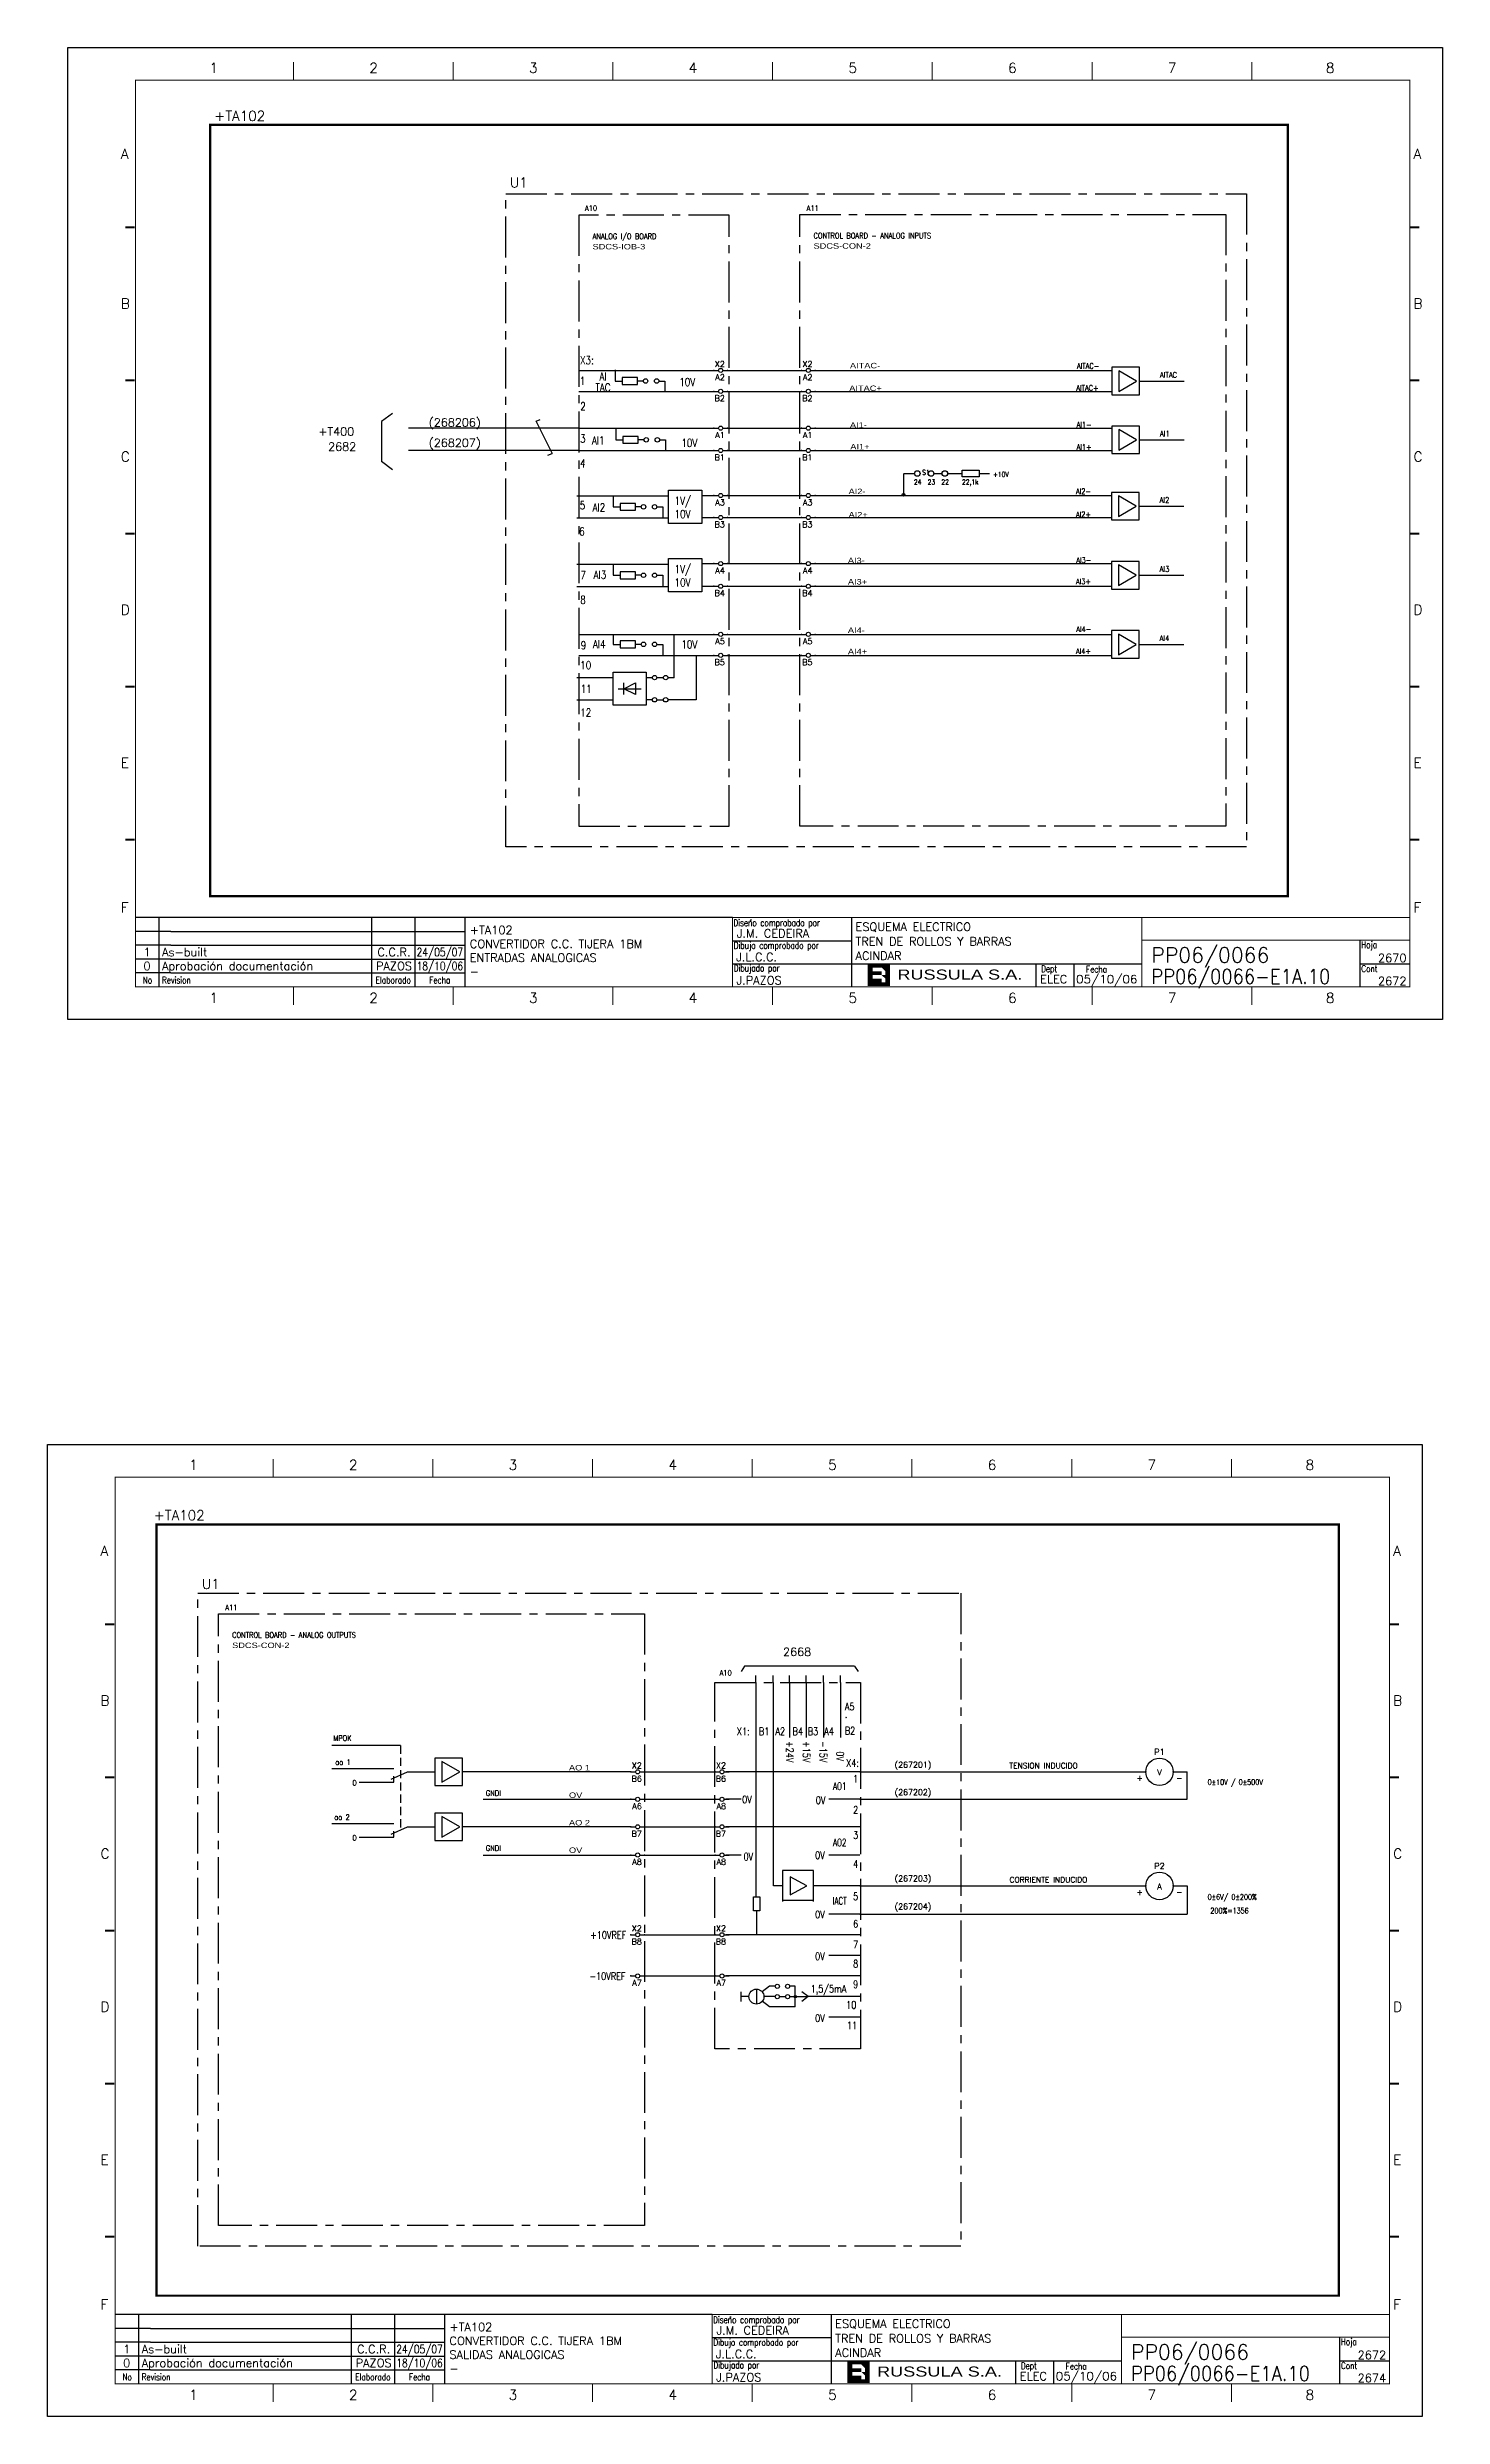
# Model space of a CAD drawing. Extents: x -25 to 1044, y -25744 to 292.
# Drawn here: x 125 to 551, y -11011 to -10287 of the extents above; entities that cross this region are included whole.
import ezdxf
from ezdxf.enums import TextEntityAlignment as Align

# ---------------------------------------------------------------- set-up
doc = ezdxf.new("R2010")
doc.units = 0
doc.header["$LTSCALE"] = 10
doc.header["$MEASUREMENT"] = 0
for name, pattern in [('CENTER', [2, 1.25, -0.25, 0.25, -0.25]), ('DASHDOT', [1, 0.5, -0.25, 0, -0.25]), ('HIDDEN', [0.375, 0.25, -0.125])]:
    doc.linetypes.add(name, pattern=pattern)
doc.layers.get('0').update_dxf_attribs({"linetype": 'CONTINUOUS'})
for name, color, linetype in [('1', 7, 'CONTINUOUS'), ('10', 5, 'CONTINUOUS'), ('2', 7, 'CONTINUOUS'), ('25', 3, 'CONTINUOUS'), ('25KT', 4, 'HIDDEN'), ('25PK', 4, 'CENTER'), ('35', 2, 'CONTINUOUS'), ('8', 1, 'CONTINUOUS'), ('9', 6, 'CONTINUOUS'), ('DIBUJO', 7, 'CONTINUOUS'), ('NODE', 7, 'CONTINUOUS')]:
    doc.layers.add(name, color=color, linetype=linetype)
doc.styles.add('ABBSTYLE', font='ROMANS.SHX', dxfattribs={"width": 0.8})
doc.styles.add('HELV', font='HELVBLD.SHX', dxfattribs={"width": 1.2})
doc.styles.add('HELVETICA', font='HELV.SHX')
doc.styles.add('LABEL', font='SIMPLEX', dxfattribs={"width": 0.8, "height": 4})
doc.styles.add('ROMANS', font='romans')
doc.styles.get("Standard").update_dxf_attribs({"font": 'simplex'})

msp = doc.modelspace()

# ---------------------------------------------------------------- texts
at = {"layer": '2', "color": 6}
for s, height, p in [('+TA102', 3.024, (176.24, -10309.28)), ('U1', 3.024, (266.54, -10329.62)), ('(268206)', 2.5, (241.78, -10402.68)), ('+T400', 2.5, (208.04, -10405.42)), ('(268207)', 2.5, (241.78, -10408.88)), ('+TA102', 3.024, (157.75, -10736.76)), ('U1', 3.024, (172.45, -10757.76)), ('(267201)', 1.764, (384.08, -10812.34)), ('(267202)', 1.764, (384.08, -10820.73)), ('(267203)', 1.764, (384.08, -10847.09)), ('(267204)', 1.764, (384.08, -10855.65))]:
    msp.add_text(s, height=height, dxfattribs=at).set_placement(p)
at = {"layer": '2', "color": 1}
msp.add_text('2682', height=2.5, dxfattribs=at).set_placement((211, -10410.06))
at = {"layer": '2', "color": 7, "style": 'ROMANS'}
for s, height, p in [('2668', 2.52, (349.95, -10778.23)), ('TENSION INDUCIDO', 1.68, (419.11, -10812.57)), ('CORRIENTE INDUCIDO', 1.68, (419.17, -10847.43))]:
    msp.add_text(s, height=height, dxfattribs=at).set_placement(p)
at = {"layer": '2', "color": 7, "style": 'ROMANS', "width": 0.7}
for s, p in [('0%%P10V / 0%%P500V', (479.68, -10817.61)), ('0%%P6V/ 0%%P200%', (479.68, -10852.68)), ('200%=1356', (480.52, -10856.88))]:
    msp.add_text(s, height=1.68, dxfattribs=at).set_placement(p)
at = {"layer": '25'}
for s, height, style, width, p in [('A10', 1.68, 'ABBSTYLE', 0.8, (289.47, -10336.79)), ('A11', 1.68, 'ABBSTYLE', 0.8, (357.19, -10336.79)), ('ANALOG I/O BOARD', 1.68, 'ABBSTYLE', 0.8, (291.78, -10345.4)), ('SDCS-IOB-3', 1.68, 'HELV', 1.2, (291.78, -10348.55)), ('SDCS-CON-2', 1.68, 'HELV', 1.2, (359.29, -10348.34)), ('CONTROL BOARD - ANALOG INPUTS', 1.68, 'ABBSTYLE', 0.8, (359.29, -10345.19)), ('AITAC-', 1.68, 'HELV', 1.2, (370.42, -10384.89)), ('AITAC-', 1.68, 'ABBSTYLE', 0.8, (439.72, -10384.99)), ('1', 2.44, 'ROMANS', 0.8, (287.87, -10389.93)), ('10V', 2.439, 'ROMANS', 0.8, (318.3, -10390.3)), ('AITAC+', 1.68, 'HELV', 1.2, (370.21, -10391.81)), ('AITAC+', 1.68, 'ABBSTYLE', 0.8, (439.51, -10391.71)), ('AITAC', 1.68, 'ABBSTYLE', 0.8, (465.13, -10387.72)), ('2', 2.44, 'ROMANS', 0.8, (288.03, -10397.7)), ('3', 2.44, 'ROMANS', 0.8, (287.98, -10407.57)), ('10V', 2.439, 'ROMANS', 0.8, (318.93, -10408.89)), ('AI1-', 1.68, 'HELV', 1.2, (370.42, -10403.05)), ('AI1-', 1.68, 'ABBSTYLE', 0.8, (439.62, -10402.94)), ('AI1', 1.68, 'ABBSTYLE', 0.8, (465.13, -10405.67)), ('AI1+', 1.68, 'HELV', 1.2, (370.53, -10409.66)), ('AI1+', 1.68, 'ABBSTYLE', 0.8, (439.62, -10409.77)), ('AI2-', 1.68, 'HELV', 1.2, (370, -10423.31)), ('24', 1.512, 'ABBSTYLE', 0.8, (389.95, -10420.37)), ('S1', 1.512, 'ABBSTYLE', 0.8, (392.47, -10417.43)), ('23', 1.512, 'ABBSTYLE', 0.8, (394.15, -10420.37)), ('22', 1.512, 'ABBSTYLE', 0.8, (398.35, -10420.37)), ('22,1k', 1.512, 'ABBSTYLE', 0.8, (404.65, -10420.37)), ('+10V', 1.512, 'ABBSTYLE', 0.8, (414.1, -10418.06)), ('AI2-', 1.68, 'ABBSTYLE', 0.8, (439.41, -10423.31)), ('5', 2.44, 'ROMANS', 0.8, (287.87, -10427.94)), ('1V/', 2.439, 'ROMANS', 0.8, (316.85, -10426.53)), ('10V', 2.439, 'ROMANS', 0.8, (316.85, -10430.63)), ('AI2+', 1.68, 'HELV', 1.2, (370, -10430.45)), ('AI2+', 1.68, 'ABBSTYLE', 0.8, (439.41, -10430.35)), ('AI2', 1.68, 'ABBSTYLE', 0.8, (465.03, -10425.94)), ('6', 2.44, 'ROMANS', 0.8, (287.72, -10435.92)), ('AI3-', 1.68, 'HELV', 1.2, (369.79, -10444.42)), ('AI3-', 1.68, 'ABBSTYLE', 0.8, (439.51, -10444.31)), ('1V/', 2.439, 'ROMANS', 0.8, (316.85, -10447.42)), ('10V', 2.439, 'ROMANS', 0.8, (316.85, -10451.52)), ('AI3+', 1.68, 'HELV', 1.2, (369.79, -10450.93)), ('AI3+', 1.68, 'ABBSTYLE', 0.8, (439.41, -10450.82)), ('AI3', 1.68, 'ABBSTYLE', 0.8, (465.03, -10447.04)), ('8', 2.44, 'ROMANS', 0.8, (288.04, -10456.82)), ('AI4-', 1.68, 'HELV', 1.2, (369.79, -10465.73)), ('AI4-', 1.68, 'ABBSTYLE', 0.8, (439.51, -10465.42)), ('9', 2.44, 'ROMANS', 0.8, (288.19, -10470.68)), ('10V', 2.439, 'ROMANS', 0.8, (318.93, -10470.42)), ('AI4+', 1.68, 'HELV', 1.2, (369.79, -10472.24)), ('AI4+', 1.68, 'ABBSTYLE', 0.8, (439.41, -10472.14)), ('AI4', 1.68, 'ABBSTYLE', 0.8, (465.03, -10468.15)), ('10', 2.439, 'ROMANS', 0.8, (288.04, -10476.77)), ('11', 2.439, 'ROMANS', 0.8, (288.2, -10484.01)), ('12', 2.439, 'ROMANS', 0.8, (288.04, -10491.26)), ('A11', 1.68, 'ABBSTYLE', 0.8, (179.59, -10764.27)), ('SDCS-CON-2', 1.68, 'HELV', 1.2, (181.69, -10775.82)), ('CONTROL BOARD - ANALOG OUTPUTS', 1.68, 'ABBSTYLE', 0.8, (181.69, -10772.67)), ('A10', 1.68, 'ABBSTYLE', 0.8, (330.58, -10784.22)), ('A5', 2.268, 'ROMANS', 0.8, (368.85, -10794.83)), ('.', 2.27, 'ROMANS', 0.8, (368.85, -10797.14)), ('MPOK', 1.68, 'ABBSTYLE', 0.8, (212.56, -10804.17)), ('X1:', 2.268, 'ROMANS', 0.8, (335.88, -10802.39)), ('B1', 2.268, 'ROMANS', 0.8, (342.6, -10802.39)), ('A2', 2.268, 'ROMANS', 0.8, (347.64, -10802.39)), ('B4', 2.268, 'ROMANS', 0.8, (352.89, -10802.39)), ('B3', 2.268, 'ROMANS', 0.8, (357.51, -10802.39)), ('A4', 2.268, 'ROMANS', 0.8, (362.55, -10802.39)), ('B2', 2.268, 'ROMANS', 0.8, (368.85, -10802.18)), ('ao 1', 1.68, 'ABBSTYLE', 0.8, (213.19, -10811.52)), ('AO 1', 1.68, 'HELV', 1.2, (284.59, -10813.2)), ('X4:', 2.268, 'ROMANS', 0.8, (369.27, -10812.05)), ('0', 1.68, 'ABBSTYLE', 0.8, (218.44, -10817.82)), ('GNDI', 1.68, 'ABBSTYLE', 0.8, (259.18, -10820.97)), ('OV', 1.68, 'HELV', 1.2, (284.59, -10821.6)), ('1', 2.27, 'ROMANS', 0.8, (371.37, -10816.88)), ('ao 2', 1.68, 'ABBSTYLE', 0.8, (212.89, -10828.32)), ('2', 2.27, 'ROMANS', 0.8, (371.37, -10826.33)), ('0', 1.68, 'ABBSTYLE', 0.8, (218.44, -10834.62)), ('AO 2', 1.68, 'HELV', 1.2, (284.59, -10830)), ('3', 2.27, 'ROMANS', 0.8, (371.37, -10834.1)), ('GNDI', 1.68, 'ABBSTYLE', 0.8, (259.18, -10837.77)), ('OV', 1.68, 'HELV', 1.2, (284.59, -10838.4)), ('4', 2.27, 'ROMANS', 0.8, (371.37, -10842.92)), ('5', 2.27, 'ROMANS', 0.8, (371.37, -10852.79)), ('6', 2.27, 'ROMANS', 0.8, (371.37, -10861.19)), ('7', 2.27, 'ROMANS', 0.8, (371.37, -10867.49)), ('8', 2.27, 'ROMANS', 0.8, (371.37, -10873.37)), ('9', 2.27, 'ROMANS', 0.8, (371.37, -10879.67)), ('1,5/5mA', 2.268, 'ROMANS', 0.8, (358.42, -10881.04)), ('10', 2.268, 'ROMANS', 0.8, (369.27, -10885.97)), ('11', 2.268, 'ROMANS', 0.8, (369.48, -10892.27))]:
    msp.add_text(s, height=height, dxfattribs=dict(at, style=style, width=width)).set_placement(p)
at = {"layer": '25', "style": 'ROMANS', "width": 0.8}
msp.add_text('X3:', height=2.439, dxfattribs=at).set_placement((292.16, -10383.63), align=Align.RIGHT)
at = {"layer": '25', "style": 'ROMANS'}
for s, height, width, p in [('TAC', 2.439, 0.8, (294.98, -10391.96)), ('AI', 2.439, 0.8, (294.98, -10388.57)), ('AI1', 2.439, 0.8, (293.51, -10408.11)), ('AI2', 2.439, 0.8, (293.73, -10428.58)), ('AI3', 2.439, 0.8, (294.04, -10449.16)), ('AI4', 2.439, 0.8, (293.84, -10470.37)), ('AO1', 2.268, 0.7, (367.29, -10819.12)), ('0V', 2.268, 0.8, (338.98, -10823.24)), ('0V', 2.268, 0.8, (361.45, -10823.45)), ('AO2', 2.268, 0.7, (367.29, -10836.34)), ('0V', 2.268, 0.8, (339.4, -10840.67)), ('0V', 2.268, 0.8, (361.24, -10840.25)), ('0V', 2.268, 0.8, (361.24, -10858.31)), ('IACT', 2.268, 0.7, (367.29, -10854.19)), ('+10VREF', 2.268, 0.8, (296.56, -10864.61)), ('0V', 2.268, 0.8, (361.24, -10871.12)), ('-10VREF', 2.268, 0.8, (296.35, -10877.21)), ('0V', 2.268, 0.8, (361.24, -10890.02))]:
    msp.add_text(s, height=height, dxfattribs=dict(at, width=width)).set_placement(p, align=Align.CENTER)
at = {"layer": '25', "style": 'ROMANS', "width": 0.8}
for s, height, rotation, p in [('4', 2.44, 356.93351, (287.89, -10415.08)), ('7', 2.44, 356.82017, (288.01, -10449.22)), ('+24V', 2.268, 270, (350.92, -10804.21)), ('+15V', 2.268, 270, (356.04, -10804.21)), ('-15V', 2.268, 270, (361.15, -10804.21)), ('0V', 2.268, 270, (366.27, -10807.36))]:
    msp.add_text(s, height=height, rotation=rotation, dxfattribs=at).set_placement(p)

# ---------------------------------------------------------------- blocks, each defined once
blk = doc.blocks.new('NOD', base_point=(237.5, 170))
at = {"layer": 'NODE'}
blk.add_point((237.5, 170), dxfattribs=at)
blk = doc.blocks.new('$$PLR12C')
for p, q in [((-2.5, 0), (-0.75, 0)), ((0.75, 0), (2.5, 0))]:
    blk.add_line(p, q)
at = {"layer": '2'}
blk.add_circle((0, 0), 0.75, dxfattribs=at)
for p in [(-2.5, 0), (2.5, 0)]:
    blk.add_blockref('NOD', p, dxfattribs=at)
at = {"layer": '8'}
blk.add_attdef('*A', text='', height=2.15, dxfattribs=at).set_placement((1.5, -3.575), align=Align.RIGHT)
at = {"layer": '9'}
blk.add_attdef('ID', text='', height=2.15, dxfattribs=at).set_placement((1.5, 1.25), align=Align.RIGHT)
blk = doc.blocks.new('AMP')
at = {"layer": '35'}
for p, q in [((0, 5), (0, -5)), ((10, 5), (0, 5)), ((10, -5), (10, 5)), ((0, -5), (10, -5))]:
    blk.add_line(p, q, dxfattribs=at)
blk.add_lwpolyline([(7.5, -3.75), (7.5, 3.75), (1, 0)], close=True, dxfattribs=at)
blk = doc.blocks.new('newcajec')
at = {"layer": '1'}
for p, q in [((10.6, 16.64), (0, 16.64)), ((179.4, 20.85), (0.13, 20.85)), ((7, 20.85), (7, 0)), ((10.6, 16.64), (99, 16.64)), ((71, 20.85), (71, 0)), ((84, 20.85), (84, 0.09)), ((99, 20.85), (99, 0)), ((184.64, 20.18), (184.81, 20.01)), ((184.81, 20.01), (185.18, 20.25)), ((215.2, 20.8), (215.2, 0)), ((10.6, 12.48), (0, 12.48)), ((10.6, 8.32), (0, 8.32)), ((10.6, 12.48), (99, 12.48)), ((10.6, 8.32), (99, 8.32)), ((179.4, 13.87), (215.2, 13.87)), ((368, 14.06), (368, 0)), ((10.6, 4.16), (0, 4.16)), ((10.6, 4.16), (99, 4.16)), ((179.4, 6.93), (267.63, 6.93)), ((267.63, 6.93), (302.5, 6.93)), ((270.63, 6.91), (270.63, 0)), ((282.07, 6.93), (282.07, 0)), ((368, 6.93), (383, 6.93))]:
    blk.add_line(p, q, dxfattribs=at)
for points in [[(47.5, 272.5, 0.3, 0.3, 0), (47.5, 277.91, 0.3, 0.3, 0)], [(95.5, 272.5, 0.3, 0.3, 0), (95.5, 277.91, 0.3, 0.3, 0)], [(143.5, 272.5, 0.3, 0.3, 0), (143.5, 277.91, 0.3, 0.3, 0)], [(191.5, 272.5, 0.3, 0.3, 0), (191.5, 277.91, 0.3, 0.3, 0)], [(239.5, 272.5, 0.3, 0.3, 0), (239.5, 277.91, 0.3, 0.3, 0)], [(287.5, 272.5, 0.3, 0.3, 0), (287.5, 277.91, 0.3, 0.3, 0)], [(335.5, 272.5, 0.3, 0.3, 0), (335.5, 277.91, 0.3, 0.3, 0)], [(-2.99, 228.23, 0.6, 0.6, 0), (-0.18, 228.23, 0.6, 0.6, 0)], [(383.01, 228.23, 0.6, 0.6, 0), (385.82, 228.23, 0.6, 0.6, 0)], [(-2.99, 182.23, 0.6, 0.6, 0), (-0.18, 182.23, 0.6, 0.6, 0)], [(383.01, 182.23, 0.6, 0.6, 0), (385.82, 182.23, 0.6, 0.6, 0)], [(-2.99, 136.23, 0.6, 0.6, 0), (-0.18, 136.23, 0.6, 0.6, 0)], [(383.01, 136.23, 0.6, 0.6, 0), (385.82, 136.23, 0.6, 0.6, 0)], [(-2.99, 90.23, 0.6, 0.6, 0), (-0.18, 90.23, 0.6, 0.6, 0)], [(383.01, 90.23, 0.6, 0.6, 0), (385.82, 90.23, 0.6, 0.6, 0)], [(-2.99, 44.23, 0.6, 0.6, 0), (-0.18, 44.23, 0.6, 0.6, 0)], [(383.01, 44.23, 0.6, 0.6, 0), (385.82, 44.23, 0.6, 0.6, 0)], [(383, 20.8, 0.3, 0.3, 0), (179.4, 20.8, 0.3, 0.3, 0), (179.4, 0, 0.3, 0.3, 0)], [(302.5, 20.8, 0.3, 0.3, 0), (302.5, 0, 0.3, 0.3, 0)], [(302.5, 14, 0.3, 0.3, 0), (383, 14, 0.3, 0.3, 0)], [(47.5, -5.5, 0.3, 0.3, 0), (47.5, -0.09, 0.3, 0.3, 0)], [(95.5, -5.5, 0.3, 0.3, 0), (95.5, -0.09, 0.3, 0.3, 0)], [(143.5, -5.5, 0.3, 0.3, 0), (143.5, -0.09, 0.3, 0.3, 0)], [(191.5, -5.5, 0.3, 0.3, 0), (191.5, -0.09, 0.3, 0.3, 0)], [(239.5, -5.5, 0.3, 0.3, 0), (239.5, -0.09, 0.3, 0.3, 0)], [(287.5, -5.5, 0.3, 0.3, 0), (287.5, -0.09, 0.3, 0.3, 0)], [(335.5, -5.5, 0.3, 0.3, 0), (335.5, -0.09, 0.3, 0.3, 0)]]:
    blk.add_lwpolyline(points, format="xyseb", dxfattribs=at)
at = {"layer": '1', "const_width": 0.3}
blk.add_lwpolyline([(0, 0), (0, 272.5), (383, 272.5), (383, 0)], close=True, dxfattribs=at)
at = {"layer": '2', "color": 14}
for p, q in [((221.42, 4.69), (221.42, 5.81)), ((221.42, 2.47), (221.42, 3.58))]:
    blk.add_line(p, q, dxfattribs=at)
for points in [[(220.05, 5.81), (220.05, 6.92), (226.74, 5.81), (226.74, 6.92)], [(221.42, 2.47), (220.05, 2.47), (221.42, 5.81), (220.05, 5.81)], [(224.25, 0.24), (224.25, 2.47), (220.05, 0.24), (220.05, 2.47)], [(221.42, 4.69), (224.25, 4.69), (221.42, 3.58), (224.25, 3.58)], [(224.25, 5.81), (225.37, 5.81), (225.37, 4.69)], [(224.25, 3.58), (225.37, 3.58), (225.37, 2.47)], [(226.74, 1.35), (226.74, 0.24), (224.25, 1.35), (224.25, 0.24)], [(225.37, 5.81), (226.74, 5.81), (225.37, 1.35), (226.74, 1.35)]]:
    blk.add_solid(points, dxfattribs=at)
at = {"layer": '1', "style": 'ROMANS'}
for s, p in [('1', (22.29, 274.68)), ('2', (70.29, 274.68)), ('3', (118.29, 274.68)), ('4', (166.29, 274.68)), ('5', (214.29, 274.68)), ('6', (262.29, 274.68)), ('7', (310.29, 274.68)), ('8', (357.79, 274.68)), ('A', (-4.37, 248.84)), ('A', (384.13, 248.84)), ('B', (-4.37, 203.84)), ('B', (384.13, 203.84)), ('C', (-4.37, 157.84)), ('C', (384.13, 157.84)), ('D', (-4.37, 111.84)), ('D', (384.13, 111.84)), ('E', (-4.37, 65.84)), ('E', (384.13, 65.84)), ('F', (-4.37, 22.34)), ('F', (384.13, 22.34)), ('1', (22.29, -4.82)), ('2', (70.29, -4.82)), ('3', (118.29, -4.82)), ('4', (166.29, -4.82)), ('5', (214.29, -4.82)), ('6', (262.29, -4.82)), ('7', (310.29, -4.82)), ('8', (357.79, -4.82))]:
    blk.add_text(s, height=3, dxfattribs=at).set_placement(p)
at = {"layer": '1', "style": 'LABEL', "width": 0.8}
for s, p in [('Diseno comprobado por', (179.73, 18.27)), ('Dibujo comprobado por', (179.81, 11.47)), ('Hoja', (368.38, 11.66)), ('No', (2.23, 1.05)), ('Revision', (8, 1.05)), ('Dibujado por', (179.83, 4.64)), ('Fecha', (285.71, 4.3)), ('Cont', (368.43, 4.46))]:
    blk.add_text(s, height=2, dxfattribs=at).set_placement(p)
for s, p in [('Elaborado', (77.5, 1.05)), ('Fecha', (91.5, 1.05)), ('Dept', (274.61, 4.44))]:
    blk.add_text(s, height=2, dxfattribs=at).set_placement(p, align=Align.CENTER)
at = {"layer": '10', "style": 'ROMANS'}
for tag, p in [('REV41', (3.5, 18.74)), ('REV31', (3.5, 14.58)), ('REV43', (77.7, 18.74)), ('REV33', (77.7, 14.58)), ('REV21', (3.5, 10.42)), ('REV11', (3.5, 6.27)), ('REV23', (77.7, 10.42)), ('REV13', (77.7, 6.27))]:
    blk.add_attdef(tag, text='', height=2.5, dxfattribs=at).set_placement(p, align=Align.MIDDLE)
for tag, p, height in [('REV42', (8, 17.49), 2.5), ('REV32', (8, 13.33), 2.5), ('SHEETNAME1', (100.5, 15.83), 2.5), ('DESIGNCHECK', (180.74, 14.83), 2.5), ('OBJECT', (216.43, 12.4), 2.5), ('DOCUMENTTYPE', (216.43, 16.8), 2.5), ('NOTA', (305.32, 15.8), 3), ('REV22', (8, 9.17), 2.5), ('REV12', (8, 5.01), 2.5), ('SHEETNAME2', (100.5, 11.67), 2.5), ('SHEETNAME3', (100.5, 7.51), 2.5), ('DRAWINGCHECK', (180.53, 7.71), 2.5), ('CUSTOMER', (216.43, 8.08), 2.5), ('ORDER', (305.32, 7.3), 4.5), ('SHEETNAME4', (100.5, 3.35), 2.5), ('USER', (180.63, 0.71), 2.5), ('DEPARTMENT', (271.93, 1.05), 2.5), ('DOCUMENT_ID', (305.32, 0.93), 4.4)]:
    blk.add_attdef(tag, p, '', height=height, dxfattribs=at)
for tag, width, p, p2 in [('REV44', 1.221199, (84.53, 17.49), (98.48, 17.49)), ('REV34', 1.221199, (84.53, 13.33), (98.48, 13.33)), ('REV24', 1.221199, (84.53, 9.17), (98.48, 9.17)), ('REV14', 1.221199, (84.53, 5.01), (98.48, 5.01)), ('CREATED2', 7.039915, (282.71, 1.05), (301.14, 1.05))]:
    blk.add_attdef(tag, text='', height=2.5, dxfattribs=dict(at, width=width)).set_placement(p, p2, align=Align.FIT)
for tag, p in [('SHEET', (382, 7.43)), ('NEXTSHEET', (382, 0.5))]:
    blk.add_attdef(tag, text='', height=2.5, dxfattribs=at).set_placement(p, align=Align.RIGHT)
at = {"layer": 'DIBUJO', "color": 14, "style": 'HELVETICA', "width": 1.3}
blk.add_text('RUSSULA S.A.', height=3, dxfattribs=at).set_placement((229, 2.19))
blk = doc.blocks.new('$080101')
at = {"layer": '2'}
blk.add_circle((5, 0), 5, dxfattribs=at)
for p in [(0, 0), (10, 0)]:
    blk.add_blockref('NOD', p, dxfattribs=at)
at = {"layer": '8'}
blk.add_attdef('1A', text='', height=2.15, dxfattribs=at).set_placement((-1, -3.325), align=Align.RIGHT)
blk.add_attdef('2A', (11, -3.325), '', height=2.15, dxfattribs=at)
at = {"layer": '9'}
for tag, p in [('FUNK', (5, -1.25)), ('ID', (5, 6.175))]:
    blk.add_attdef(tag, text='', height=2.15, dxfattribs=at).set_placement(p, align=Align.CENTER)

# ---------------------------------------------------------------- linework, layer by layer
for p, q in [((230.72, -10398.63), (227.33, -10401.15)), ((227.33, -10401.15), (227.33, -10413.38)), ((287.58, -10403.15), (235.6, -10403.15)), ((274.61, -10400.98), (275.76, -10400.51)), ((279.56, -10410.95), (274.61, -10400.98)), ((230.72, -10415.9), (227.33, -10413.38)), ((287.58, -10409.98), (235.6, -10409.98)), ((279.37, -10410.99), (278.04, -10411.49))]:
    msp.add_line(p, q)
at = {"layer": '2', "color": 4, "linetype": 'CENTER'}
for p, q in [((287.58, -10338.05), (287.58, -10524.74)), ((333.57, -10338.05), (287.58, -10338.05)), ((333.57, -10524.74), (333.57, -10338.05)), ((287.58, -10524.74), (333.57, -10524.74)), ((329.11, -10786.32), (373.63, -10786.32)), ((329.11, -10898.25), (329.11, -10786.32)), ((373.63, -10786.32), (373.63, -10898.25)), ((373.63, -10898.25), (329.11, -10898.25))]:
    msp.add_line(p, q, dxfattribs=at)
at = {"layer": '2', "color": 3}
for p, q in [((287.58, -10385.51), (329.89, -10385.51)), ((287.58, -10391.92), (329.26, -10391.92)), ((287.58, -10403.15), (329.58, -10403.15)), ((287.58, -10409.98), (329.47, -10409.98)), ((325.17, -10423.73), (329.37, -10423.73)), ((325.17, -10430.45), (329.89, -10430.45)), ((325.17, -10444.52), (329.05, -10444.52)), ((325.17, -10451.45), (329.89, -10451.45)), ((287.58, -10466.15), (329.37, -10466.15)), ((287.58, -10472.56), (329.79, -10472.56)), ((298.08, -10466.15), (298.08, -10469.2)), ((316.66, -10466.15), (316.66, -10479.38)), ((341.71, -10786.32), (341.71, -10784.22)), ((341.71, -10786.32), (341.71, -10851.84)), ((346.96, -10786.32), (346.96, -10784.22)), ((346.96, -10786.32), (346.96, -10848.48)), ((352, -10786.32), (352, -10784.22)), ((352, -10786.32), (352, -10803.12)), ((357.04, -10786.32), (357.04, -10784.22)), ((357.04, -10786.32), (357.04, -10803.12)), ((362.29, -10786.32), (362.29, -10784.22)), ((362.29, -10786.32), (362.29, -10803.12)), ((367.54, -10786.32), (367.54, -10784.22)), ((367.54, -10786.32), (367.54, -10803.12))]:
    msp.add_line(p, q, dxfattribs=at)
at = {"layer": '2', "color": 7}
for p, q in [((333.04, -10385.51), (355.62, -10385.51)), ((358.98, -10385.51), (450.43, -10385.51)), ((333.04, -10391.92), (355.62, -10391.92)), ((359.71, -10391.92), (450.43, -10391.92)), ((333.04, -10403.15), (355.62, -10403.15)), ((359.29, -10403.15), (450.43, -10403.15)), ((333.04, -10409.98), (355.62, -10409.98)), ((358.98, -10409.98), (450.54, -10409.98)), ((333.04, -10423.73), (355.62, -10423.73)), ((359.08, -10423.73), (450.33, -10423.73)), ((333.04, -10430.45), (355.62, -10430.45)), ((359.4, -10430.45), (450.33, -10430.45)), ((333.04, -10444.52), (355.62, -10444.52)), ((358.66, -10444.52), (450.33, -10444.52)), ((333.04, -10451.45), (355.62, -10451.45)), ((358.45, -10451.45), (450.33, -10451.45)), ((333.04, -10466.15), (355.62, -10466.15)), ((333.04, -10472.56), (355.62, -10472.56)), ((358.66, -10466.15), (450.33, -10466.15)), ((359.4, -10472.56), (450.33, -10472.56)), ((306.64, -10813.62), (329.21, -10813.62)), ((373.42, -10813.62), (460.78, -10813.62)), ((469.18, -10813.62), (473.38, -10813.62)), ((473.38, -10822.02), (473.38, -10813.62)), ((306.64, -10822.02), (329.21, -10822.02)), ((373.42, -10822.02), (473.38, -10822.02)), ((306.64, -10830.42), (329.21, -10830.42)), ((306.64, -10839.03), (329.21, -10839.03)), ((373.42, -10848.48), (416.65, -10848.48)), ((416.65, -10848.48), (460.78, -10848.48)), ((469.18, -10848.48), (473.38, -10848.48)), ((473.38, -10848.48), (473.38, -10857.09)), ((306.64, -10863.39), (329.21, -10863.39)), ((373.42, -10857.09), (473.38, -10857.09)), ((306.64, -10875.99), (329.21, -10875.99))]:
    msp.add_line(p, q, dxfattribs=at)
at = {"layer": '2', "color": 3, "linetype": 'DASHDOT'}
for points in [[(174.98, -10310.54, 0.706, 0.706, 0), (504.19, -10310.54, 0.706, 0.706, 0), (504.19, -10546.16, 0.706, 0.706, 0), (174.98, -10546.16, 0.706, 0.706, 0), (174.98, -10310.54, 0.706, 0.706, 0)], [(158.59, -10738.02, 0.706, 0.706, 0), (519.79, -10738.02, 0.706, 0.706, 0), (519.79, -10973.64, 0.706, 0.706, 0), (158.59, -10973.64, 0.706, 0.706, 0), (158.59, -10738.02, 0.706, 0.706, 0)]]:
    msp.add_lwpolyline(points, format="xyseb", dxfattribs=at)
at = {"layer": '25'}
for p, q in [((298.67, -10385.37), (298.67, -10388.76)), ((298.67, -10388.76), (300.79, -10388.76)), ((305.51, -10387.7), (300.85, -10387.7)), ((300.85, -10387.7), (300.85, -10389.81)), ((300.85, -10389.81), (305.51, -10389.81)), ((305.51, -10389.81), (305.51, -10387.7)), ((307.31, -10388.76), (305.51, -10388.76)), ((312.05, -10388.76), (313.91, -10388.76)), ((313.91, -10388.76), (313.91, -10392.14)), ((298.88, -10403.33), (298.88, -10406.71)), ((298.88, -10406.71), (301, -10406.71)), ((305.72, -10405.66), (301.06, -10405.66)), ((301.06, -10405.66), (301.06, -10407.77)), ((305.72, -10407.77), (305.72, -10405.66)), ((307.52, -10406.71), (305.72, -10406.71)), ((312.26, -10406.71), (314.12, -10406.71)), ((314.12, -10406.71), (314.12, -10410.1)), ((301.06, -10407.77), (305.72, -10407.77)), ((287.03, -10423.8), (314.98, -10423.8)), ((298.04, -10423.8), (298.04, -10427.19)), ((298.04, -10427.19), (300.16, -10427.19)), ((304.88, -10426.13), (300.22, -10426.13)), ((300.22, -10426.13), (300.22, -10428.25)), ((300.22, -10428.25), (304.88, -10428.25)), ((304.88, -10428.25), (304.88, -10426.13)), ((306.68, -10427.19), (304.88, -10427.19)), ((311.42, -10427.19), (313.28, -10427.19)), ((313.28, -10427.19), (313.28, -10430.58)), ((314.98, -10422.11), (325.14, -10422.11)), ((314.98, -10432.27), (314.98, -10422.11)), ((325.14, -10422.11), (325.14, -10432.27)), ((287.03, -10430.58), (314.98, -10430.58)), ((325.14, -10432.27), (314.98, -10432.27)), ((314.98, -10443.01), (325.14, -10443.01)), ((314.98, -10453.17), (314.98, -10443.01)), ((325.14, -10443.01), (325.14, -10453.17)), ((287.03, -10444.7), (314.98, -10444.7)), ((298.04, -10444.7), (298.04, -10448.09)), ((298.04, -10448.09), (300.16, -10448.09)), ((304.88, -10447.03), (300.22, -10447.03)), ((300.22, -10447.03), (300.22, -10449.15)), ((300.22, -10449.15), (304.88, -10449.15)), ((304.88, -10449.15), (304.88, -10447.03)), ((306.68, -10448.09), (304.88, -10448.09)), ((311.42, -10448.09), (313.28, -10448.09)), ((313.28, -10448.09), (313.28, -10451.48)), ((287.03, -10451.48), (314.98, -10451.48)), ((325.14, -10453.17), (314.98, -10453.17)), ((304.88, -10468.14), (300.22, -10468.14)), ((300.22, -10470.25), (304.88, -10470.25)), ((304.88, -10470.25), (304.88, -10468.14)), ((306.68, -10469.2), (304.88, -10469.2)), ((311.42, -10469.2), (313.28, -10469.2)), ((313.28, -10469.2), (313.28, -10472.58)), ((323.44, -10472.58), (323.44, -10486.13)), ((287.03, -10479.36), (298.04, -10479.36)), ((298.04, -10487.82), (298.04, -10477.66)), ((298.04, -10477.66), (308.2, -10477.66)), ((308.2, -10477.66), (308.2, -10487.82)), ((308.2, -10479.36), (310.06, -10479.36)), ((311.45, -10479.36), (313.45, -10479.36)), ((314.81, -10479.36), (316.67, -10479.36)), ((287.03, -10486.13), (298.04, -10486.13)), ((299.59, -10482.74), (306.65, -10482.74)), ((301.36, -10482.74), (304.89, -10480.98)), ((301.36, -10484.51), (301.36, -10480.98)), ((304.89, -10484.51), (301.36, -10482.74)), ((304.89, -10480.98), (304.89, -10484.51)), ((310.06, -10486.13), (308.2, -10486.13)), ((311.45, -10486.13), (313.45, -10486.13)), ((323.44, -10486.13), (314.81, -10486.13)), ((308.2, -10487.82), (298.04, -10487.82)), ((338.24, -10781.38), (337.19, -10782.96)), ((371.84, -10781.38), (338.24, -10781.38)), ((371.84, -10781.38), (372.89, -10782.96)), ((373.42, -10813.62), (332.47, -10813.62)), ((337.19, -10822.02), (332.47, -10822.02)), ((373.42, -10822.02), (363.97, -10822.02)), ((373.42, -10830.42), (332.47, -10830.42)), ((337.19, -10839.03), (332.47, -10839.03)), ((373.42, -10839.03), (363.97, -10839.03)), ((349.79, -10848.48), (347.04, -10848.48)), ((349.79, -10843.75), (349.79, -10853.2)), ((359.24, -10843.75), (349.79, -10843.75)), ((352.16, -10845.72), (352.16, -10851.23)), ((357.27, -10848.48), (352.16, -10845.72)), ((352.16, -10851.23), (357.27, -10848.48)), ((359.24, -10853.2), (359.24, -10843.75)), ((373.42, -10848.48), (359.24, -10848.48)), ((340.93, -10851.79), (342.9, -10851.79)), ((340.93, -10856.12), (340.93, -10851.79)), ((342.9, -10856.12), (340.93, -10856.12)), ((341.92, -10856.12), (341.92, -10863.39)), ((342.9, -10851.79), (342.9, -10856.12)), ((349.79, -10852.78), (359.24, -10852.78)), ((373.42, -10863.39), (332.47, -10863.39)), ((373.42, -10857.09), (363.97, -10857.09)), ((373.42, -10869.69), (363.97, -10869.69)), ((373.42, -10875.99), (332.47, -10875.99)), ((337.13, -10880.79), (337.13, -10883.79)), ((339.56, -10882.29), (337.13, -10882.29)), ((341.85, -10880), (341.85, -10884.58)), ((345.86, -10879.14), (343.65, -10880.87)), ((345.86, -10885.44), (343.65, -10883.71)), ((347.59, -10882.29), (344.14, -10882.29)), ((347.59, -10879.14), (345.86, -10879.14)), ((348.85, -10882.29), (350.74, -10882.29)), ((353.73, -10879.14), (352, -10879.14)), ((352, -10882.29), (357.62, -10882.29)), ((353.73, -10885.44), (353.73, -10879.14)), ((357.62, -10882.29), (355.7, -10880.82)), ((357.62, -10882.29), (355.7, -10883.76)), ((373.42, -10882.29), (357.62, -10882.29)), ((353.73, -10885.44), (345.86, -10885.44)), ((373.42, -10888.59), (363.97, -10888.59))]:
    msp.add_line(p, q, dxfattribs=at)
at = {"layer": '25', "color": 3}
for p, q in [((298.04, -10469.2), (300.16, -10469.2)), ((300.22, -10468.14), (300.22, -10470.25))]:
    msp.add_line(p, q, dxfattribs=at)
at = {"layer": '25'}
for centre, radius in [((307.98, -10388.76), 0.677), ((311.37, -10388.76), 0.677), ((308.19, -10406.71), 0.677), ((311.58, -10406.71), 0.677), ((307.35, -10427.19), 0.677), ((310.74, -10427.19), 0.677), ((307.35, -10448.09), 0.677), ((310.74, -10448.09), 0.677), ((307.35, -10469.2), 0.677), ((310.74, -10469.2), 0.677), ((310.74, -10479.36), 0.677), ((314.13, -10479.36), 0.677), ((310.74, -10486.13), 0.677), ((314.13, -10486.13), 0.677), ((341.85, -10882.29), 2.29), ((348.22, -10879.14), 0.63), ((348.22, -10882.29), 0.63), ((351.37, -10879.14), 0.63), ((351.37, -10882.29), 0.63)]:
    msp.add_circle(centre, radius, dxfattribs=at)
at = {"layer": '25KT', "color": 7}
msp.add_line((233.14, -10805.58), (233.14, -10831.47), dxfattribs=at)
at = {"layer": '25PK'}
for p, q in [((265.28, -10331.54), (491.59, -10331.54)), ((265.28, -10531.04), (265.28, -10331.54)), ((491.59, -10331.54), (491.59, -10531.04)), ((355.09, -10524.74), (355.09, -10337.84)), ((355.09, -10337.84), (485.29, -10337.84)), ((485.29, -10337.84), (485.29, -10524.74)), ((485.29, -10524.74), (355.09, -10524.74)), ((491.59, -10531.04), (265.28, -10531.04)), ((171.19, -10759.02), (404.29, -10759.02)), ((171.19, -10958.52), (171.19, -10759.02)), ((404.29, -10759.02), (404.29, -10958.52)), ((177.49, -10952.22), (177.49, -10765.32)), ((177.49, -10765.32), (307.69, -10765.32)), ((307.69, -10765.32), (307.69, -10952.22)), ((307.69, -10952.22), (177.49, -10952.22)), ((404.29, -10958.52), (171.19, -10958.52))]:
    msp.add_line(p, q, dxfattribs=at)
at = {"layer": '35', "color": 7}
for p, q in [((458.83, -10388.77), (472.48, -10388.77)), ((458.83, -10406.72), (472.48, -10406.72)), ((386.8, -10417.01), (390.1, -10417.01)), ((386.8, -10417.22), (386.8, -10423.52)), ((396.04, -10417.01), (398.54, -10417.01)), ((400.24, -10417.01), (404.66, -10417.01)), ((404.65, -10415.96), (409.9, -10415.96)), ((404.65, -10418.06), (404.65, -10415.96)), ((409.9, -10418.06), (404.65, -10418.06)), ((409.9, -10415.96), (409.9, -10418.06)), ((409.9, -10417.01), (413.05, -10417.01)), ((458.73, -10426.99), (472.38, -10426.99)), ((458.73, -10448.09), (472.38, -10448.09)), ((458.73, -10469.2), (472.38, -10469.2)), ((233.14, -10805.58), (212.14, -10805.58)), ((212.14, -10812.57), (231.04, -10812.57)), ((220.54, -10816.77), (231.04, -10816.77)), ((230.24, -10815.82), (235.24, -10813.62)), ((231.04, -10816.77), (231.04, -10814.93)), ((235.24, -10813.62), (243.64, -10813.62)), ((303.49, -10813.62), (252.04, -10813.62)), ((258.34, -10822.02), (303.49, -10822.02)), ((212.14, -10829.37), (231.04, -10829.37)), ((220.54, -10833.57), (231.04, -10833.57)), ((230.24, -10832.62), (235.24, -10830.42)), ((231.04, -10833.57), (231.04, -10831.73)), ((235.24, -10830.42), (243.64, -10830.42)), ((303.49, -10830.42), (252.04, -10830.42)), ((258.34, -10839.03), (303.49, -10839.03))]:
    msp.add_line(p, q, dxfattribs=at)
for centre, radius in [((391, -10417.01), 0.84), ((395.2, -10417.01), 0.84), ((399.4, -10417.01), 0.84), ((386.8, -10423.52), 0.42)]:
    msp.add_circle(centre, radius, dxfattribs=at)
at = {"layer": '35'}
msp.add_circle((353.73, -10882.29), 0.335, dxfattribs=at)
at = {"layer": 'DIBUJO'}
for points in [[(131.46, -10286.84), (551.46, -10286.84), (551.46, -10583.84), (131.46, -10583.84), (131.46, -10286.84)], [(125.25, -10713.59), (545.25, -10713.59), (545.25, -11010.59), (125.25, -11010.59), (125.25, -10713.59)]]:
    msp.add_lwpolyline(points, dxfattribs=at)

# ---------------------------------------------------------------- block references
at = {"layer": '2', "color": 7}
ref = msp.add_blockref('newcajec', (152.14, -10573.82), dxfattribs=dict(at, xscale=1.016442892079965, yscale=1.016442892079965, zscale=1.016442892079965))
ref.add_attrib('REV24', '24/05/07', dxfattribs={"layer": '10', "height": 2.541, "style": 'ROMANS', "width": 0.728168}).set_placement((238.05, -10564.49), (252.24, -10564.49), align=Align.FIT)
ref.add_attrib('SHEETNAME3', 'ENTRADAS ANALOGICAS', (254.29, -10566.19), dxfattribs={"layer": '10', "height": 2.5411, "style": 'ROMANS'})
ref.add_attrib('SHEETNAME2', 'CONVERTIDOR C.C. TIJERA 1BM', (254.29, -10561.96), dxfattribs={"layer": '10', "height": 2.5411, "style": 'ROMANS'})
ref.add_attrib('SHEETNAME1', '+TA102', (254.29, -10557.73), dxfattribs={"layer": '10', "height": 2.541, "style": 'ROMANS'})
ref.add_attrib('USER', 'J.PAZOS', (335.74, -10573.1), dxfattribs={"layer": '10', "height": 2.541, "style": 'ROMANS'})
ref.add_attrib('DRAWINGCHECK', 'J.L.C.C.', (335.64, -10565.98), dxfattribs={"layer": '10', "height": 2.541, "style": 'ROMANS'})
ref.add_attrib('DESIGNCHECK', 'J.M. CEDEIRA', (335.85, -10558.74), dxfattribs={"layer": '10', "height": 2.5411, "style": 'ROMANS'})
ref.add_attrib('REV22', 'As-built', (160.27, -10564.49), dxfattribs={"layer": '10', "height": 2.541, "style": 'ROMANS'})
ref.add_attrib('REV12', 'Aprobación documentación', (160.27, -10568.72), dxfattribs={"layer": '10', "height": 2.5411, "style": 'ROMANS'})
ref.add_attrib('REV21', '1', dxfattribs={"layer": '10', "height": 2.54, "style": 'ROMANS'}).set_placement((155.7, -10563.22), align=Align.MIDDLE)
ref.add_attrib('REV11', '0', dxfattribs={"layer": '10', "height": 2.54, "style": 'ROMANS'}).set_placement((155.7, -10567.45), align=Align.MIDDLE)
ref.add_attrib('SHEETNAME4', '-', (254.29, -10570.42), dxfattribs={"layer": '10', "height": 2.54, "style": 'ROMANS'})
ref.add_attrib('REV14', '18/10/06', dxfattribs={"layer": '10', "height": 2.541, "style": 'ROMANS', "width": 0.728168}).set_placement((238.05, -10568.72), (252.24, -10568.72), align=Align.FIT)
ref.add_attrib('REV23', 'C.C.R.', dxfattribs={"layer": '10', "height": 2.541, "style": 'ROMANS'}).set_placement((231.12, -10563.22), align=Align.MIDDLE)
ref.add_attrib('REV13', 'PAZOS', dxfattribs={"layer": '10', "height": 2.541, "style": 'ROMANS'}).set_placement((231.12, -10567.45), align=Align.MIDDLE)
ref.add_attrib('DOCUMENT_ID', 'PP06/0066-E1A.10', (462.48, -10572.87), dxfattribs={"layer": '10', "height": 4.4723, "style": 'ROMANS', "width": 0.9})
ref.add_attrib('ORDER', 'PP06/0066', (462.48, -10566.4), dxfattribs={"layer": '10', "height": 4.574, "style": 'ROMANS'})
ref.add_attrib('CUSTOMER', 'ACINDAR', (372.13, -10565.6), dxfattribs={"layer": '10', "height": 2.541, "style": 'ROMANS'})
ref.add_attrib('OBJECT', 'TREN DE ROLLOS Y BARRAS', (372.13, -10561.21), dxfattribs={"layer": '10', "height": 2.5411, "style": 'ROMANS'})
ref.add_attrib('DOCUMENTTYPE', 'ESQUEMA ELECTRICO', (372.13, -10556.74), dxfattribs={"layer": '10', "height": 2.5411, "style": 'ROMANS'})
ref.add_attrib('CREATED2', '05/10/06', dxfattribs={"layer": '10', "height": 2.541, "style": 'ROMANS', "width": 0.961976}).set_placement((439.49, -10572.75), (458.23, -10572.75), align=Align.FIT)
ref.add_attrib('DEPARTMENT', 'ELEC', (428.54, -10572.75), dxfattribs={"layer": '10', "height": 2.541, "style": 'ROMANS'})
ref.add_attrib('NEXTSHEET', '2672', dxfattribs={"layer": '10', "height": 2.541, "style": 'ROMANS'}).set_placement((540.42, -10573.31), align=Align.RIGHT)
ref.add_attrib('SHEET', '2670', dxfattribs={"layer": '10', "height": 2.541, "style": 'ROMANS'}).set_placement((540.42, -10566.26), align=Align.RIGHT)
for name, p, xscale, yscale, zscale, values in [('$$PLR12C', (330.94, -10385.51), 0.8400000000000318, 0.8400000000000318, 0.8400000000000318, {'ID': 'X2', '*A': 'A2'}), ('$$PLR12C', (357.72, -10385.51), 0.8400000000000318, 0.8400000000000318, 0.8400000000000318, {'ID': 'X2', '*A': 'A2'}), ('$$PLR12C', (330.94, -10391.92), 0.8400000000000318, 0.8400000000000318, 0.8400000000000318, {'*A': 'B2'}), ('$$PLR12C', (357.72, -10391.92), 0.8400000000000318, 0.8400000000000318, 0.8400000000000318, {'*A': 'B2'}), ('$$PLR12C', (330.94, -10403.15), 0.8400000000000318, 0.8400000000000318, 0.8400000000000318, {'*A': 'A1'}), ('$$PLR12C', (357.72, -10403.15), 0.8400000000000318, 0.8400000000000318, 0.8400000000000318, {'*A': 'A1'}), ('$$PLR12C', (330.94, -10409.98), 0.8400000000000318, 0.8400000000000318, 0.8400000000000318, {'*A': 'B1'}), ('$$PLR12C', (357.72, -10409.98), 0.8400000000000318, 0.8400000000000318, 0.8400000000000318, {'*A': 'B1'}), ('$$PLR12C', (330.94, -10423.73), 0.8400000000000318, 0.8400000000000318, 0.8400000000000318, {'*A': 'A3'}), ('$$PLR12C', (357.72, -10423.73), 0.8400000000000318, 0.8400000000000318, 0.8400000000000318, {'*A': 'A3'}), ('$$PLR12C', (330.94, -10430.45), 0.8400000000000318, 0.8400000000000318, 0.8400000000000318, {'*A': 'B3'}), ('$$PLR12C', (357.72, -10430.45), 0.8400000000000318, 0.8400000000000318, 0.8400000000000318, {'*A': 'B3'}), ('$$PLR12C', (330.94, -10444.52), 0.8400000000000318, 0.8400000000000318, 0.8400000000000318, {'*A': 'A4'}), ('$$PLR12C', (330.94, -10451.45), 0.8400000000000318, 0.8400000000000318, 0.8400000000000318, {'*A': 'B4'}), ('$$PLR12C', (357.72, -10444.52), 0.8400000000000318, 0.8400000000000318, 0.8400000000000318, {'*A': 'A4'}), ('$$PLR12C', (357.72, -10451.45), 0.8400000000000318, 0.8400000000000318, 0.8400000000000318, {'*A': 'B4'}), ('$$PLR12C', (330.94, -10466.15), 0.8400000000000318, 0.8400000000000318, 0.8400000000000318, {'*A': 'A5'}), ('$$PLR12C', (330.94, -10472.56), 0.8400000000000318, 0.8400000000000318, 0.8400000000000318, {'*A': 'B5'}), ('$$PLR12C', (357.72, -10466.15), 0.8400000000000318, 0.8400000000000318, 0.8400000000000318, {'*A': 'A5'}), ('$$PLR12C', (357.72, -10472.56), 0.8400000000000318, 0.8400000000000318, 0.8400000000000318, {'*A': 'B5'}), ('$$PLR12C', (305.59, -10813.62), 0.839999999999975, 0.839999999999975, 0.839999999999975, {'ID': 'X2', '*A': 'B6'}), ('$$PLR12C', (331.31, -10813.62), 0.839999999999975, 0.839999999999975, 0.839999999999975, {'ID': 'X2', '*A': 'B6'}), ('$080101', (460.78, -10813.62), 0.8400000000000318, 0.8400000000000318, 0.8400000000000318, {'FUNK': 'V', 'ID': 'P1', '1A': '+', '2A': '-'}), ('$$PLR12C', (305.59, -10822.02), 0.839999999999975, 0.839999999999975, 0.839999999999975, {'*A': 'A6'}), ('$$PLR12C', (331.31, -10822.02), 0.839999999999975, 0.839999999999975, 0.839999999999975, {'*A': 'A8'}), ('$$PLR12C', (305.59, -10830.42), 0.839999999999975, 0.839999999999975, 0.839999999999975, {'*A': 'B7'}), ('$$PLR12C', (331.31, -10830.42), 0.839999999999975, 0.839999999999975, 0.839999999999975, {'*A': 'B7'}), ('$$PLR12C', (305.59, -10839.03), 0.839999999999975, 0.839999999999975, 0.839999999999975, {'*A': 'A8'}), ('$$PLR12C', (331.31, -10839.03), 0.839999999999975, 0.839999999999975, 0.839999999999975, {'*A': 'A8'}), ('$080101', (460.78, -10848.48), 0.8400000000000318, 0.8400000000000318, 0.8400000000000318, {'FUNK': 'A', 'ID': 'P2', '1A': '+', '2A': '-'}), ('$$PLR12C', (305.59, -10863.39), 0.839999999999975, 0.839999999999975, 0.839999999999975, {'ID': 'X2', '*A': 'B8'}), ('$$PLR12C', (331.31, -10863.39), 0.839999999999975, 0.839999999999975, 0.839999999999975, {'ID': 'X2', '*A': 'B8'}), ('$$PLR12C', (305.59, -10875.99), 0.839999999999975, 0.839999999999975, 0.839999999999975, {'*A': 'A7'}), ('$$PLR12C', (331.31, -10875.99), 0.839999999999975, 0.839999999999975, 0.839999999999975, {'*A': 'A7'})]:
    msp.add_blockref(name, p, dxfattribs=dict(at, xscale=xscale, yscale=yscale, zscale=zscale)).add_auto_attribs(values)
ref = msp.add_blockref('newcajec', (145.93, -11000.57), dxfattribs=dict(at, xscale=1.016442892079965, yscale=1.016442892079965, zscale=1.016442892079965))
ref.add_attrib('REV24', '24/05/07', dxfattribs={"layer": '10', "height": 2.541, "style": 'ROMANS', "width": 0.728168}).set_placement((231.84, -10991.24), (246.03, -10991.24), align=Align.FIT)
ref.add_attrib('SHEETNAME3', 'SALIDAS ANALOGICAS', (248.08, -10992.94), dxfattribs={"layer": '10', "height": 2.5411, "style": 'ROMANS'})
ref.add_attrib('SHEETNAME2', 'CONVERTIDOR C.C. TIJERA 1BM', (248.08, -10988.71), dxfattribs={"layer": '10', "height": 2.5411, "style": 'ROMANS'})
ref.add_attrib('SHEETNAME1', '+TA102', (248.08, -10984.49), dxfattribs={"layer": '10', "height": 2.541, "style": 'ROMANS'})
ref.add_attrib('USER', 'J.PAZOS', (329.53, -10999.85), dxfattribs={"layer": '10', "height": 2.541, "style": 'ROMANS'})
ref.add_attrib('DRAWINGCHECK', 'J.L.C.C.', (329.43, -10992.73), dxfattribs={"layer": '10', "height": 2.541, "style": 'ROMANS'})
ref.add_attrib('DESIGNCHECK', 'J.M. CEDEIRA', (329.64, -10985.49), dxfattribs={"layer": '10', "height": 2.5411, "style": 'ROMANS'})
ref.add_attrib('REV22', 'As-built', (154.06, -10991.24), dxfattribs={"layer": '10', "height": 2.541, "style": 'ROMANS'})
ref.add_attrib('REV12', 'Aprobación documentación', (154.06, -10995.47), dxfattribs={"layer": '10', "height": 2.5411, "style": 'ROMANS'})
ref.add_attrib('REV21', '1', dxfattribs={"layer": '10', "height": 2.54, "style": 'ROMANS'}).set_placement((149.49, -10989.97), align=Align.MIDDLE)
ref.add_attrib('REV11', '0', dxfattribs={"layer": '10', "height": 2.54, "style": 'ROMANS'}).set_placement((149.49, -10994.2), align=Align.MIDDLE)
ref.add_attrib('SHEETNAME4', '-', (248.08, -10997.17), dxfattribs={"layer": '10', "height": 2.54, "style": 'ROMANS'})
ref.add_attrib('REV14', '18/10/06', dxfattribs={"layer": '10', "height": 2.541, "style": 'ROMANS', "width": 0.728168}).set_placement((231.84, -10995.47), (246.03, -10995.47), align=Align.FIT)
ref.add_attrib('REV23', 'C.C.R.', dxfattribs={"layer": '10', "height": 2.541, "style": 'ROMANS'}).set_placement((224.91, -10989.97), align=Align.MIDDLE)
ref.add_attrib('REV13', 'PAZOS', dxfattribs={"layer": '10', "height": 2.541, "style": 'ROMANS'}).set_placement((224.91, -10994.2), align=Align.MIDDLE)
ref.add_attrib('DOCUMENT_ID', 'PP06/0066-E1A.10', (456.27, -10999.62), dxfattribs={"layer": '10', "height": 4.4723, "style": 'ROMANS', "width": 0.9})
ref.add_attrib('ORDER', 'PP06/0066', (456.27, -10993.15), dxfattribs={"layer": '10', "height": 4.574, "style": 'ROMANS'})
ref.add_attrib('CUSTOMER', 'ACINDAR', (365.92, -10992.35), dxfattribs={"layer": '10', "height": 2.541, "style": 'ROMANS'})
ref.add_attrib('OBJECT', 'TREN DE ROLLOS Y BARRAS', (365.92, -10987.96), dxfattribs={"layer": '10', "height": 2.5411, "style": 'ROMANS'})
ref.add_attrib('DOCUMENTTYPE', 'ESQUEMA ELECTRICO', (365.92, -10983.49), dxfattribs={"layer": '10', "height": 2.5411, "style": 'ROMANS'})
ref.add_attrib('CREATED2', '05/10/06', dxfattribs={"layer": '10', "height": 2.541, "style": 'ROMANS', "width": 0.961976}).set_placement((433.28, -10999.51), (452.02, -10999.51), align=Align.FIT)
ref.add_attrib('DEPARTMENT', 'ELEC', (422.33, -10999.51), dxfattribs={"layer": '10', "height": 2.541, "style": 'ROMANS'})
ref.add_attrib('NEXTSHEET', '2674', dxfattribs={"layer": '10', "height": 2.541, "style": 'ROMANS'}).set_placement((534.21, -11000.06), align=Align.RIGHT)
ref.add_attrib('SHEET', '2672', dxfattribs={"layer": '10', "height": 2.541, "style": 'ROMANS'}).set_placement((534.21, -10993.02), align=Align.RIGHT)
at = {"layer": '35', "color": 7, "rotation": 180}
for p, xscale, yscale, zscale in [((458.83, -10388.77), 0.8400000000000318, 0.8400000000000318, 0.8400000000000318), ((458.83, -10406.72), 0.8400000000000318, 0.8400000000000318, 0.8400000000000318), ((458.73, -10426.99), 0.8400000000000318, 0.8400000000000318, 0.8400000000000318), ((458.73, -10448.09), 0.8400000000000318, 0.8400000000000318, 0.8400000000000318), ((458.73, -10469.2), 0.8400000000000318, 0.8400000000000318, 0.8400000000000318), ((252.04, -10813.62), 0.839999999999975, 0.839999999999975, 0.839999999999975), ((252.04, -10830.42), 0.839999999999975, 0.839999999999975, 0.839999999999975)]:
    msp.add_blockref('AMP', p, dxfattribs=dict(at, xscale=xscale, yscale=yscale, zscale=zscale))

msp.set_redraw_order([(e.dxf.handle, doc.entitydb.next_handle()) for e in msp.query("TEXT MTEXT ATTDEF DIMENSION ARC_DIMENSION")])  # texts and dimensions are drawn at this point

doc.saveas('drawing.dxf')
